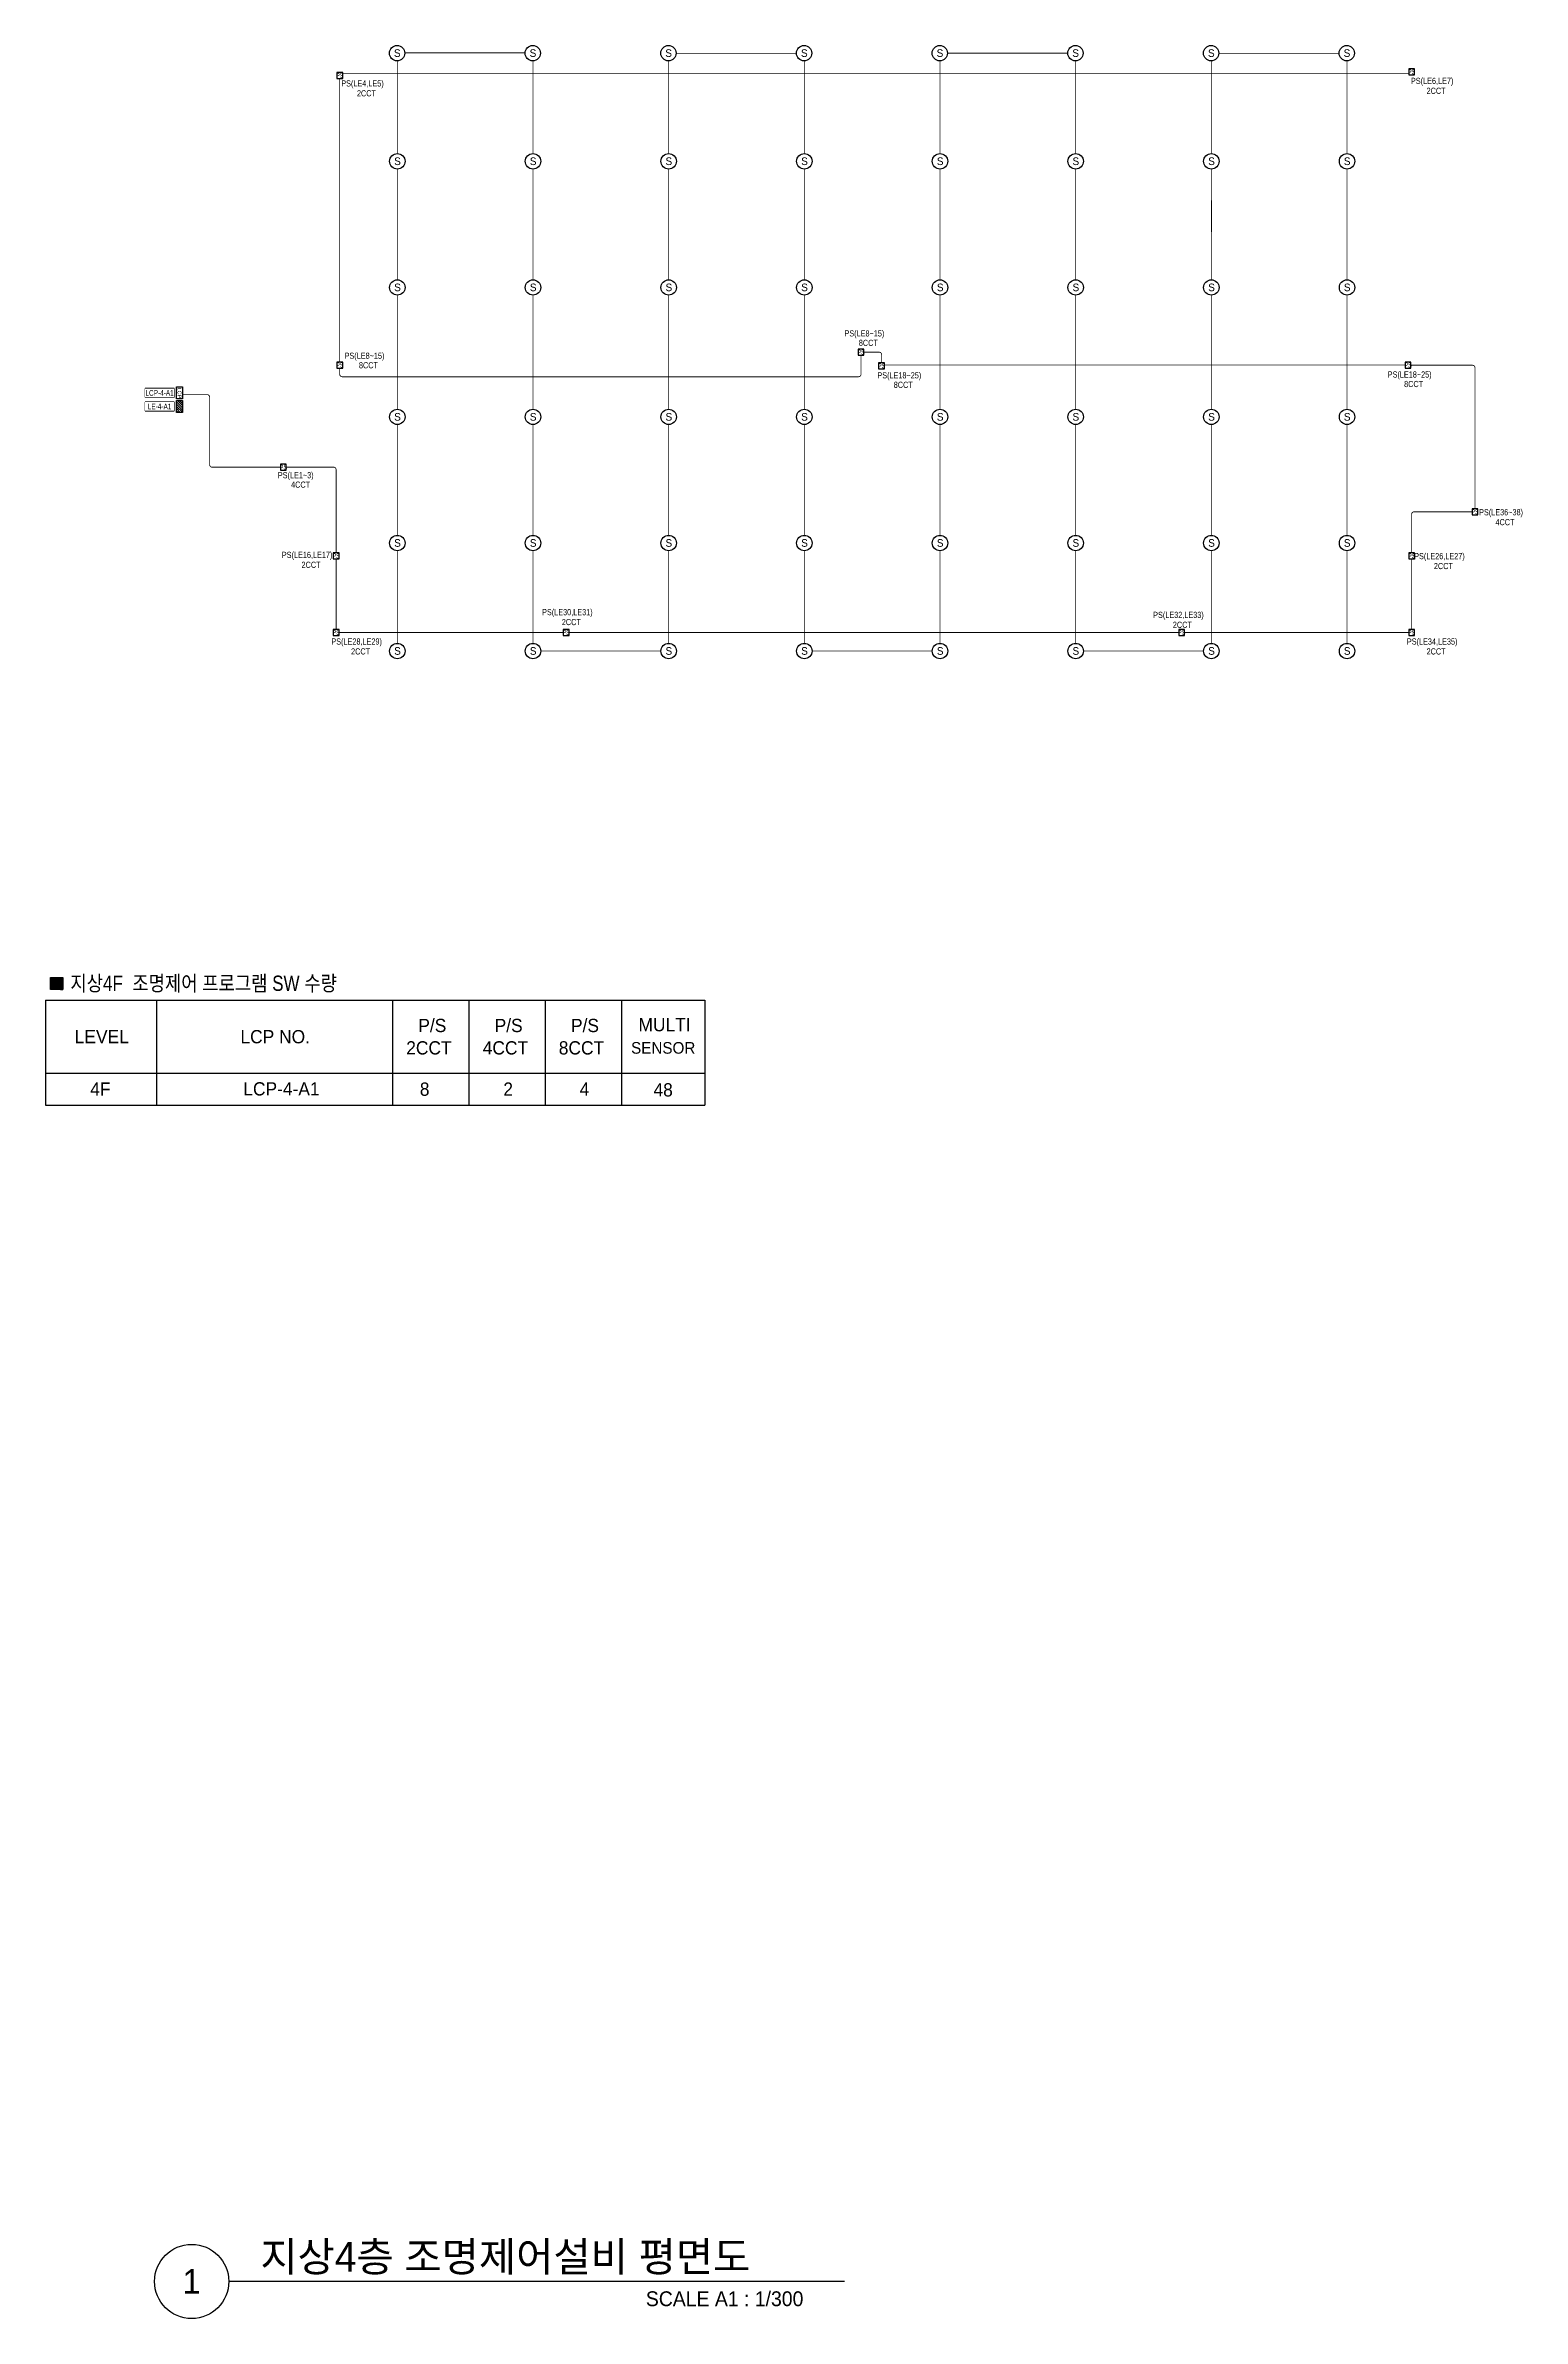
# Model space of a CAD drawing. Header units: millimetres. Extents: x 39625 to 501091, y -351975 to 833216.
# Drawn here: x 84503 to 174101, y 365250 to 503107 of the extents above; entities that cross this region are included whole.
import ezdxf
from ezdxf.enums import TextEntityAlignment as Align

# ---------------------------------------------------------------- set-up
doc = ezdxf.new("R2010")
doc.units = ezdxf.units.MM
doc.header["$LTSCALE"] = 150
doc.set_wipeout_variables(frame=1)
doc.linetypes.add('HIDDEN', pattern=[9.525, 6.35, -3.175])
for name, color, linetype in [('------01 Distribution Panel', 3, 'Continuous'), ('------02 Etc Panel', 3, 'Continuous'), ('------04 Lighting Switch', 2, 'Continuous'), ('-----30 Text', 2, 'Continuous'), ('-----41 Drawing Title', 2, 'Continuous')]:
    doc.layers.add(name, color=color, linetype=linetype)
doc.styles.add('ELEC', font='')
doc.styles.get('ELEC').set_extended_font_data('Dotum')

msp = doc.modelspace()

# ---------------------------------------------------------------- texts
at = {"layer": '-----30 Text', "style": 'ELEC', "width": 0.9}
for s, p in [('PS(LE4,LE5)', (103734, 500760)), ('PS(LE6,LE7)', (168619, 500912)), ('2CCT', (168858, 500358)), ('2CCT', (103974, 500206)), ('PS(LE8~15)', (134178, 485599)), ('8CCT', (134417, 485069)), ('PS(LE8~15)', (103856, 484243)), ('8CCT', (104096, 483713)), ('PS(LE18~25)', (136297, 483055)), ('8CCT', (136536, 482525)), ('PS(LE18~25)', (167254, 483105)), ('8CCT', (167493, 482575)), ('PS(LE1~3)', (99684, 476997)), ('4CCT', (99978, 476472)), ('PS(LE36~38)', (172797, 474751)), ('4CCT', (173037, 474197)), ('PS(LE16,LE17)', (100375, 472165)), ('2CCT', (100614, 471611)), ('PS(LE26,LE27)', (169060, 472090)), ('2CCT', (169300, 471536)), ('PS(LE30,LE31)', (116161, 468693)), ('PS(LE32,LE33)', (153228, 468526)), ('2CCT', (116401, 468138)), ('2CCT', (153467, 467971)), ('PS(LE28,LE29)', (103379, 466912)), ('2CCT', (103618, 466358)), ('PS(LE34,LE35)', (168619, 466912)), ('2CCT', (168858, 466358))]:
    msp.add_text(s, height=375, dxfattribs=at).set_placement(p, align=Align.MIDDLE)
at = {"layer": '-----30 Text', "style": 'ELEC', "width": 0.85}
msp.add_text('지상4F  조명제어 프로그램 SW 수량', height=927.35, dxfattribs=at).set_placement((86016, 445769))
at = {"layer": '-----30 Text', "style": 'ELEC'}
for s, height, p in [(' P/S', 805.8, (106828, 443268)), (' P/S', 805.8, (111457, 443268)), (' P/S', 805.8, (116087, 443268)), ('MULTI', 805.8, (120475, 443317)), (' LEVEL', 805.8, (85986, 442590)), (' LCP NO.', 805.8, (96038, 442589)), ('2CCT', 805.8, (106387, 441911)), ('4CCT', 805.8, (111026, 441911)), ('8CCT', 805.8, (115640, 441911)), ('SENSOR', 705.8, (120026, 441960)), ('4F', 805.8, (87220, 439414)), ('LCP-4-A1', 805.8, (96503, 439425)), ('8', 806, (107211, 439408)), ('2', 806, (112275, 439408)), ('4', 806, (116904, 439408)), ('48', 805.8, (121385, 439365))]:
    msp.add_text(s, height=height, dxfattribs=at).set_placement(p)
at = {"layer": '-----41 Drawing Title', "color": 2, "style": 'ELEC'}
msp.add_text('지상4층 조명제어설비 평면도', height=1800, dxfattribs=at).set_placement((97539, 368100))
at = {"layer": '-----41 Drawing Title', "color": 7, "style": 'ELEC'}
msp.add_text('1', height=1500, dxfattribs=at).set_placement((93372, 367500), align=Align.MIDDLE)
at = {"layer": '-----41 Drawing Title', "style": 'ELEC'}
msp.add_text('SCALE A1 : 1/300', height=900, dxfattribs=at).set_placement((130478, 366000), align=Align.RIGHT)
at = {"color": 4, "style": 'ELEC'}
for p in [(106047, 502412), (114277, 502412), (122506, 502412), (130736, 502412), (138965, 502412), (147195, 502412), (155424, 502412), (163654, 502412), (106061, 495852), (114291, 495852), (122521, 495852), (130750, 495852), (138980, 495852), (147209, 495852), (155439, 495852), (163668, 495852), (106061, 488202), (114291, 488202), (122521, 488202), (130750, 488202), (138980, 488202), (147209, 488202), (155439, 488202), (163668, 488202), (106061, 480352), (114291, 480352), (122521, 480352), (130750, 480352), (138980, 480352), (147209, 480352), (155439, 480352), (163668, 480352), (106061, 472702), (114291, 472702), (122521, 472702), (130750, 472702), (138980, 472702), (147209, 472702), (155439, 472702), (163668, 472702), (106061, 466152), (114291, 466152), (122521, 466152), (130750, 466152), (138980, 466152), (147209, 466152), (155439, 466152), (163668, 466152)]:
    msp.add_text('S', height=464, dxfattribs=at).set_placement(p, align=Align.RIGHT)

# ---------------------------------------------------------------- blocks, each defined once
blk = doc.blocks.new('ps')
blk.add_lwpolyline([(-79296, 80452), (-79751, 80452), (-79751, 79997), (-79296, 79997)], close=True)
at = {"style": 'ELEC', "width": 0.7}
blk.add_text('PS', height=379.2, dxfattribs=at).set_placement((-79517, 80226), align=Align.MIDDLE_CENTER)
blk = doc.blocks.new('A02')
h = blk.add_hatch()
h.set_pattern_fill('ANSI31', color=256, scale=25, style=0)
h.set_pattern_definition([(45, (-2000, -19200), (-56.1266, 56.1266), [])])
h.paths.add_polyline_path([(-300, 300), (-300, 0), (300, 0), (300, 300)])
blk.add_lwpolyline([(300, 0), (-300, 0), (-300, 300), (300, 300)], close=True)
blk = doc.blocks.new('A07')
blk.add_lwpolyline([(-300, 0), (-300, 300), (300, 300), (300, 0)], close=True)
at = {"style": 'ELEC'}
blk.add_text('LCP', height=200, dxfattribs=at).set_placement((0, 150), align=Align.MIDDLE)

# ---------------------------------------------------------------- hatches: boundary and pattern name
at = {"layer": '-----30 Text'}
h = msp.add_hatch(dxfattribs=at)
h.set_pattern_fill('ANSI31', color=256, scale=2.180662, style=0)
h.set_pattern_definition([(45, (1621714.99295, 52062.30232), (-0.19274513219, 0.19274513219), [])])
h.paths.add_polyline_path([(84802, 446590), (85547, 446590), (85547, 445846), (84802, 445846)])

# ---------------------------------------------------------------- linework, layer by layer
at = {"layer": '------01 Distribution Panel', "color": 1, "elevation": 0}
msp.add_lwpolyline([(90549, 480953), (92304, 480953), (92304, 481478), (90549, 481478)], close=True, dxfattribs=at)
at = {"layer": '-----30 Text'}
msp.add_lwpolyline([(84802, 446590), (85547, 446590), (85547, 445846), (84802, 445846)], close=True, dxfattribs=at)
at = {"layer": '-----41 Drawing Title', "color": 7}
msp.add_line((132978, 367500), (95622, 367500), dxfattribs=at)
msp.add_circle((93372, 367500), 2250, dxfattribs=at)
at = {"color": 3}
for p, q in [((84503, 445202), (84503, 438839)), ((84503, 445202), (105547, 445202)), ((91248, 445202), (91248, 438839)), ((105547, 445202), (105547, 438839)), ((105547, 445202), (105547, 438839)), ((105547, 445202), (124506, 445202)), ((110177, 445202), (110177, 438839)), ((114806, 445202), (114806, 438839)), ((119436, 445202), (119436, 438839)), ((124506, 445202), (124506, 438839)), ((124506, 445202), (124506, 439578)), ((84503, 440784), (105547, 440784)), ((105547, 440784), (124506, 440784)), ((84503, 438839), (105547, 438839)), ((105547, 438839), (124506, 438839))]:
    msp.add_line(p, q, dxfattribs=at)
at = {"color": 4, "linetype": 'HIDDEN', "lineweight": -3, "ltscale": 0.2, "const_width": 50}
for points in [[(105847, 502175), (105848, 496546)], [(106313, 502658), (113610, 502658)], [(114076, 502175), (114077, 496546)], [(122306, 502175), (122307, 496546)], [(122758, 502630), (130055, 502630)], [(130536, 502175), (130536, 496546)], [(138765, 502175), (138766, 496546)], [(139217, 502641), (146514, 502641)], [(146995, 502175), (146995, 496546)], [(155224, 502175), (155225, 496546)], [(155676, 502630), (162973, 502630)], [(163454, 502175), (163455, 496546)], [(105847, 495614), (105848, 491789)], [(114076, 495614), (114077, 491789)], [(122306, 495614), (122307, 491789)], [(130535, 495614), (130537, 491789)], [(138765, 495614), (138766, 491789)], [(146994, 495614), (146996, 491789)], [(155224, 495614), (155234, 491786)], [(163454, 495614), (163455, 491789)], [(105848, 491789), (105848, 488896)], [(114077, 491789), (114078, 488896)], [(122307, 491789), (122307, 488896)], [(130537, 491789), (130537, 488896)], [(138766, 491789), (138766, 488896)], [(146996, 491789), (146996, 488896)], [(155225, 491789), (155226, 488896)], [(163455, 491789), (163455, 488896)], [(105849, 481046), (105847, 487964)], [(114076, 481046), (114074, 487964)], [(122306, 481046), (122304, 487964)], [(130536, 481046), (130534, 487964)], [(138765, 481046), (138763, 487964)], [(146995, 481046), (146993, 487964)], [(155226, 481046), (155224, 487964)], [(163456, 481046), (163454, 487964)], [(105847, 476289), (105847, 480114)], [(114076, 476289), (114076, 480114)], [(122306, 476260), (122306, 480114)], [(130536, 476289), (130536, 480114)], [(138765, 476289), (138765, 480114)], [(146995, 476264), (146995, 480114)], [(155224, 476289), (155224, 480114)], [(163454, 476105), (163454, 480114)], [(105847, 473396), (105847, 476289)], [(114076, 473396), (114076, 476289)], [(122306, 473396), (122306, 476289)], [(130536, 473396), (130536, 476289)], [(138765, 473396), (138765, 476289)], [(146995, 473396), (146995, 476289)], [(155224, 473396), (155224, 476289)], [(163454, 473396), (163454, 476289)], [(105847, 466846), (105848, 472464)], [(114076, 466846), (114077, 472464)], [(122306, 466846), (122307, 472464)], [(130536, 466846), (130536, 472464)], [(138765, 466846), (138766, 472464)], [(146995, 466846), (146996, 472464)], [(155224, 466846), (155225, 472464)], [(163454, 466846), (163455, 472464)], [(114543, 466380), (121840, 466380)], [(131002, 466380), (138299, 466380)], [(147461, 466380), (154758, 466380)]]:
    msp.add_lwpolyline(points, dxfattribs=at)
at = {"color": 30, "linetype": 'HIDDEN', "lineweight": -3, "ltscale": 0.2, "const_width": 50}
for points in [[(102353, 483905), (102354, 501105)], [(102533, 501400), (167194, 501400)], [(135403, 483725), (166974, 483725)], [(102133, 471970), (102133, 467685)], [(167374, 472012), (167374, 467685)], [(102313, 467505), (115904, 467505)], [(116263, 467505), (153244, 467505)]]:
    msp.add_lwpolyline(points, dxfattribs=at)
for points in [[(133973, 484325), (133973, 483164, -0.4142136), (133823, 483014), (102503, 483014, -0.4142136), (102353, 483164), (102353, 483545)], [(135223, 483855), (135223, 484355, 0.4142136), (135073, 484505), (134153, 484505)], [(92814, 481930), (94313, 481930, -0.4142136), (94463, 481780), (94463, 477680, 0.4142039), (94613, 477530), (98754, 477530)], [(102133, 472330), (102133, 477380, 0.4142136), (101983, 477530), (99113, 477530)], [(167374, 472330), (167374, 474675, -0.4142136), (167524, 474825), (171036, 474825)]]:
    msp.add_lwpolyline(points, format="xyb", dxfattribs=at)
at = {"color": 30, "linetype": 'HIDDEN', "lineweight": -3, "ltscale": 0.2, "const_width": 50, "elevation": 0}
msp.add_lwpolyline([(171216, 475005), (171216, 483563, 0.4142136), (171066, 483713), (167333, 483713)], format="xyb", dxfattribs=at)
msp.add_lwpolyline([(153604, 467505), (167194, 467505)], dxfattribs=at)
at = {"color": 2}
for centre in [(105832, 502640), (114062, 502640), (122292, 502640), (130521, 502640), (138751, 502640), (146980, 502640), (155210, 502640), (163439, 502640), (105847, 496080), (114076, 496080), (122306, 496080), (130536, 496080), (138765, 496080), (146995, 496080), (155224, 496080), (163454, 496080), (105847, 488430), (114076, 488430), (122306, 488430), (130536, 488430), (138765, 488430), (146995, 488430), (155224, 488430), (163454, 488430), (105847, 480580), (114076, 480580), (122306, 480580), (130536, 480580), (138765, 480580), (146995, 480580), (155224, 480580), (163454, 480580), (105847, 472930), (114076, 472930), (122306, 472930), (130536, 472930), (138765, 472930), (146995, 472930), (155224, 472930), (163454, 472930), (105847, 466380), (114076, 466380), (122306, 466380), (130536, 466380), (138765, 466380), (146995, 466380), (155224, 466380), (163454, 466380)]:
    msp.add_circle(centre, 466, dxfattribs=at)

# ---------------------------------------------------------------- block references
at = {"layer": '------01 Distribution Panel', "xscale": 1.2, "yscale": 1.2, "zscale": 1.2, "rotation": 270}
msp.add_blockref('A02', (92454, 481215), dxfattribs=at)
at = {"layer": '------02 Etc Panel', "xscale": 1.2, "yscale": 1.2, "zscale": 1.2, "rotation": 270}
msp.add_blockref('A07', (92454, 482035), dxfattribs=at)
at = {"layer": '------04 Lighting Switch', "xscale": 0.790589613177827, "yscale": 0.790589613177827, "zscale": 0.790589613177827}
for p in [(165224, 437860), (230244, 438080), (165224, 420300), (196844, 421080), (230024, 420300), (198094, 420250), (161804, 414105), (234086, 411400), (165004, 408725), (230244, 408725), (165004, 404080), (178954, 404080), (216294, 404080), (230244, 404080)]:
    msp.add_blockref('ps', p, dxfattribs=at)

msp.set_redraw_order([(e.dxf.handle, doc.entitydb.next_handle()) for e in msp.query("TEXT MTEXT ATTDEF DIMENSION ARC_DIMENSION")])  # texts and dimensions are drawn at this point

# ---------------------------------------------------------------- next in the draw order: wipeouts: each hides what was drawn before it
at = {"color": 1}
msp.add_wipeout([(90549, 480953), (92304, 480953), (92304, 481478), (90549, 481478)], dxfattribs=at)

# ---------------------------------------------------------------- next in the draw order: linework, layer by layer
at = {"layer": '------01 Distribution Panel', "color": 1, "elevation": 0}
msp.add_lwpolyline([(90549, 481773), (92304, 481773), (92304, 482298), (90549, 482298)], close=True, dxfattribs=at)

# ---------------------------------------------------------------- next in the draw order: wipeouts: each hides what was drawn before it
at = {"color": 1}
msp.add_wipeout([(90549, 481773), (92304, 481773), (92304, 482298), (90549, 482298)], dxfattribs=at)

# ---------------------------------------------------------------- next in the draw order: texts
at = {"layer": '------01 Distribution Panel', "style": 'ELEC', "width": 0.7}
for s, p in [('LCP-4-A1', (91426, 482035)), ('LE-4-A1', (91426, 481215))]:
    msp.add_text(s, height=350, dxfattribs=at).set_placement(p, align=Align.MIDDLE_CENTER)

doc.saveas('drawing.dxf')
